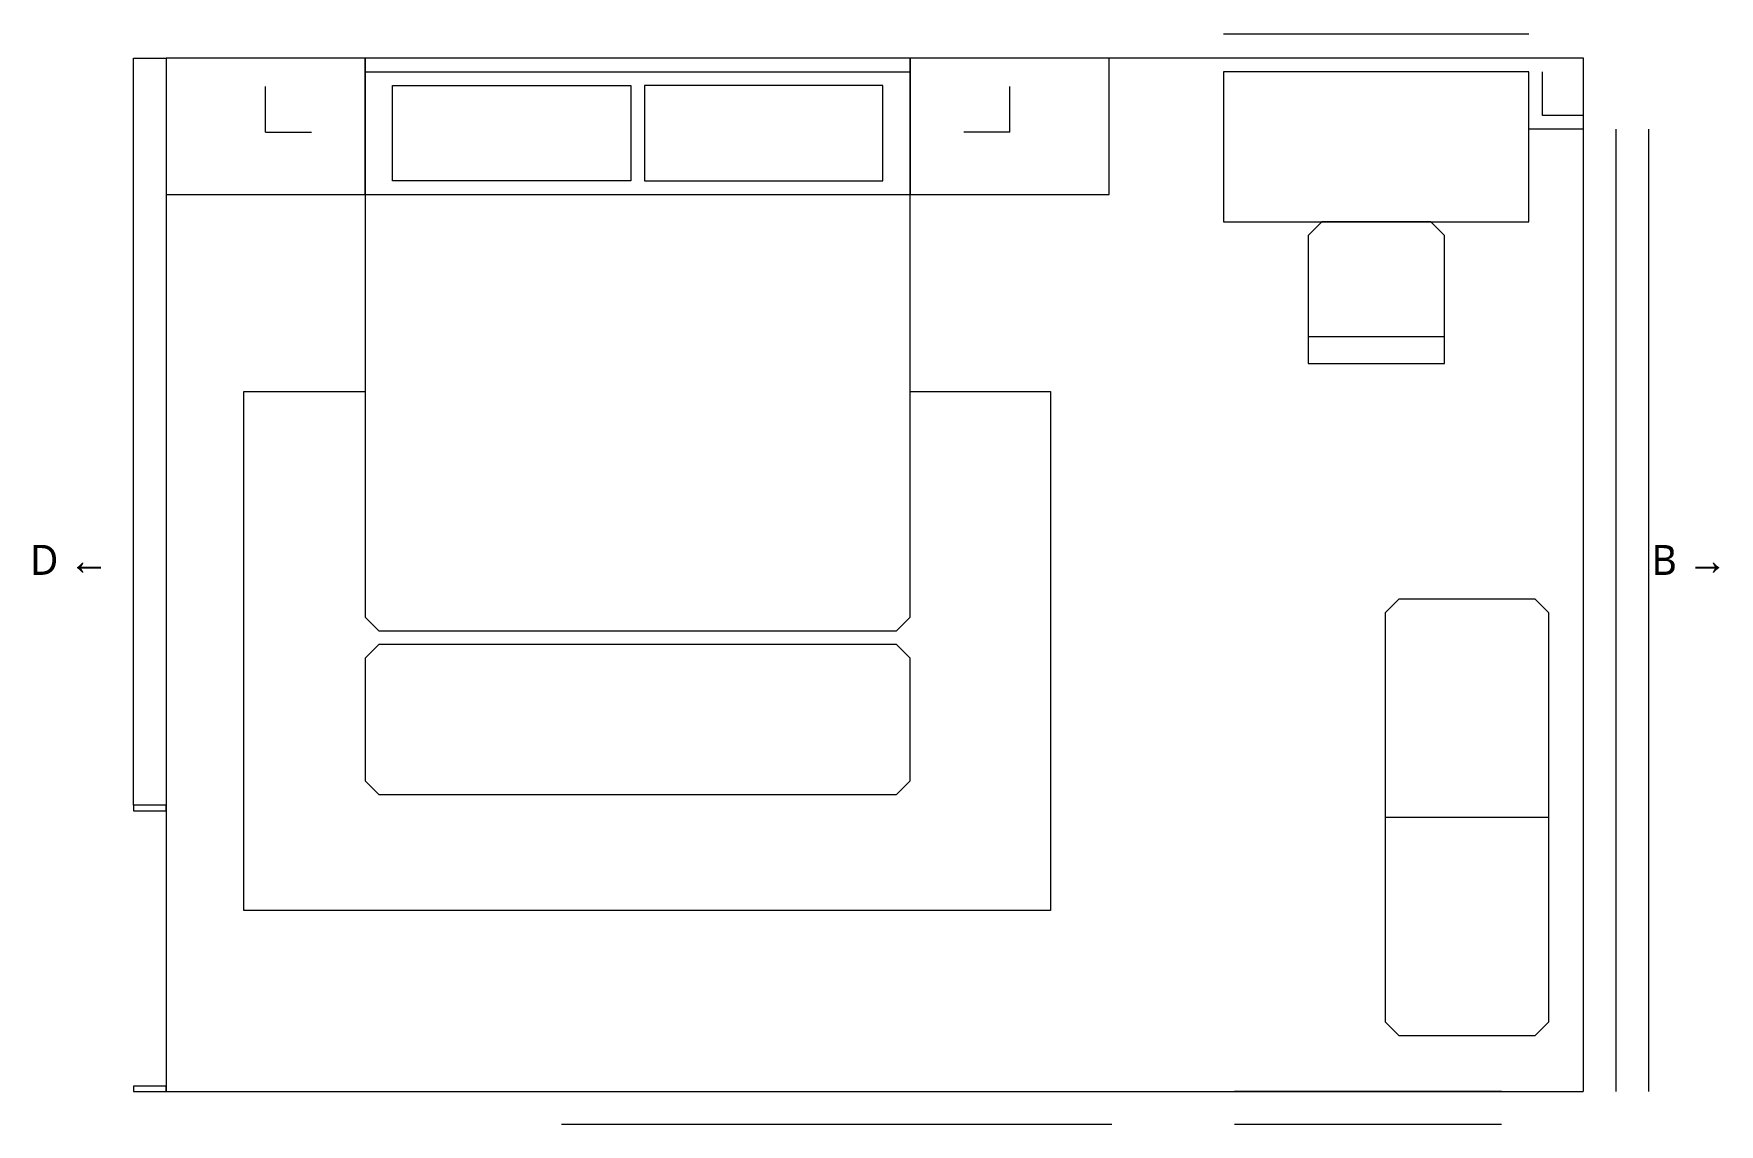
# Model space of a CAD drawing. Header units: millimetres. Extents: x -49496 to 320171, y -10186 to 2697.
# Drawn here: x -486 to 5699, y -10120 to -6120 of the extents above; entities that cross this region are included whole.
import ezdxf

# ---------------------------------------------------------------- set-up
doc = ezdxf.new("R2010")
doc.units = ezdxf.units.MM
doc.linetypes.add('DASHED', pattern=[1.524, 1.27, -0.254])
for name, color, linetype, lineweight in [('A-DETAIL', 7, 'Continuous', 18), ('A-PENDING', 8, 'DASHED', 13), ('A-TEXT', 7, 'Continuous', 13)]:
    doc.layers.add(name, color=color, linetype=linetype, lineweight=lineweight)
doc.styles.add('CN', font='NotoSansCJK-Regular.ttc')

msp = doc.modelspace()

# ---------------------------------------------------------------- texts
at = {"layer": 'A-TEXT', "style": 'CN'}
for s, p in [('D ←', (-500, -8105)), ('B →', (5450, -8105))]:
    msp.add_text(s, height=110, dxfattribs=at).set_placement(p)

# ---------------------------------------------------------------- linework, layer by layer
at = {"layer": 'A-DETAIL'}
for p, q in [((3880, -6120), (5000, -6120)), ((-120, -7650), (-120, -6210)), ((730, -6260), (2730, -6260)), ((5000, -6260), (3880, -6260)), ((365, -6481), (365, -6313.3)), ((3095, -6481), (3095, -6313.3)), ((365, -6481), (532.8, -6481)), ((3095, -6481), (2927.2, -6481)), ((5200, -10000), (5200, -6470)), ((5320, -10000), (5320, -6470)), ((5440, -10000), (5440, -6470)), ((730, -6710), (2730, -6710)), ((4190, -7230), (4690, -7230)), ((4472.8, -8994.1), (5072.8, -8994.1)), ((1510, -10000), (3470, -10000)), ((4900, -10000), (3920, -10000)), ((1450, -10120), (3470, -10120)), ((3920, -10120), (4900, -10120))]:
    msp.add_line(p, q, dxfattribs=at)
for points in [[(0, -8950), (-120, -8950), (-120, -6210), (0, -6210)], [(0, -6710), (730, -6710), (730, -6210), (0, -6210)], [(780, -8310), (2680, -8310), (2730, -8260), (2730, -6210), (730, -6210), (730, -8260)], [(2730, -6710), (3460, -6710), (3460, -6210), (2730, -6210)], [(3880, -6810), (5000, -6810), (5000, -6260), (3880, -6260)], [(1705, -6660), (830, -6660), (830, -6310), (1705, -6310)], [(1755, -6660), (2630, -6660), (2630, -6310), (1755, -6310)], [(4190, -6860), (4190, -7330), (4690, -7330), (4690, -6860), (4640, -6810), (4240, -6810)], [(5072.8, -9744.1), (5072.8, -8244.1), (5022.8, -8194.1), (4522.8, -8194.1), (4472.8, -8244.1), (4472.8, -9744.1), (4522.8, -9794.1), (5022.8, -9794.1)], [(2680, -8360), (780, -8360), (730, -8410), (730, -8860), (780, -8910), (2680, -8910), (2730, -8860), (2730, -8410)], [(-120, -8970), (0, -8970), (0, -8950), (-120, -8950)], [(-120, -10000), (0, -10000), (0, -9980), (-120, -9980)]]:
    msp.add_lwpolyline(points, close=True, dxfattribs=at)
for points in [[(5200, -6470), (5000, -6470), (5000, -6260)], [(5200, -6420), (5050, -6420), (5050, -6260)], [(2730, -7431.7), (3244.8, -7431.7), (3244.8, -9335.8), (285.4, -9335.8), (285.4, -7431.7), (730, -7431.7)]]:
    msp.add_lwpolyline(points, dxfattribs=at)
at = {"layer": 'A-PENDING'}
msp.add_lwpolyline([(0, -10000), (5200, -10000), (5200, -6210), (0, -6210)], close=True, dxfattribs=at)

msp.set_redraw_order([(e.dxf.handle, doc.entitydb.next_handle()) for e in msp.query("TEXT MTEXT ATTDEF DIMENSION ARC_DIMENSION")])  # texts and dimensions are drawn at this point

doc.saveas('drawing.dxf')
